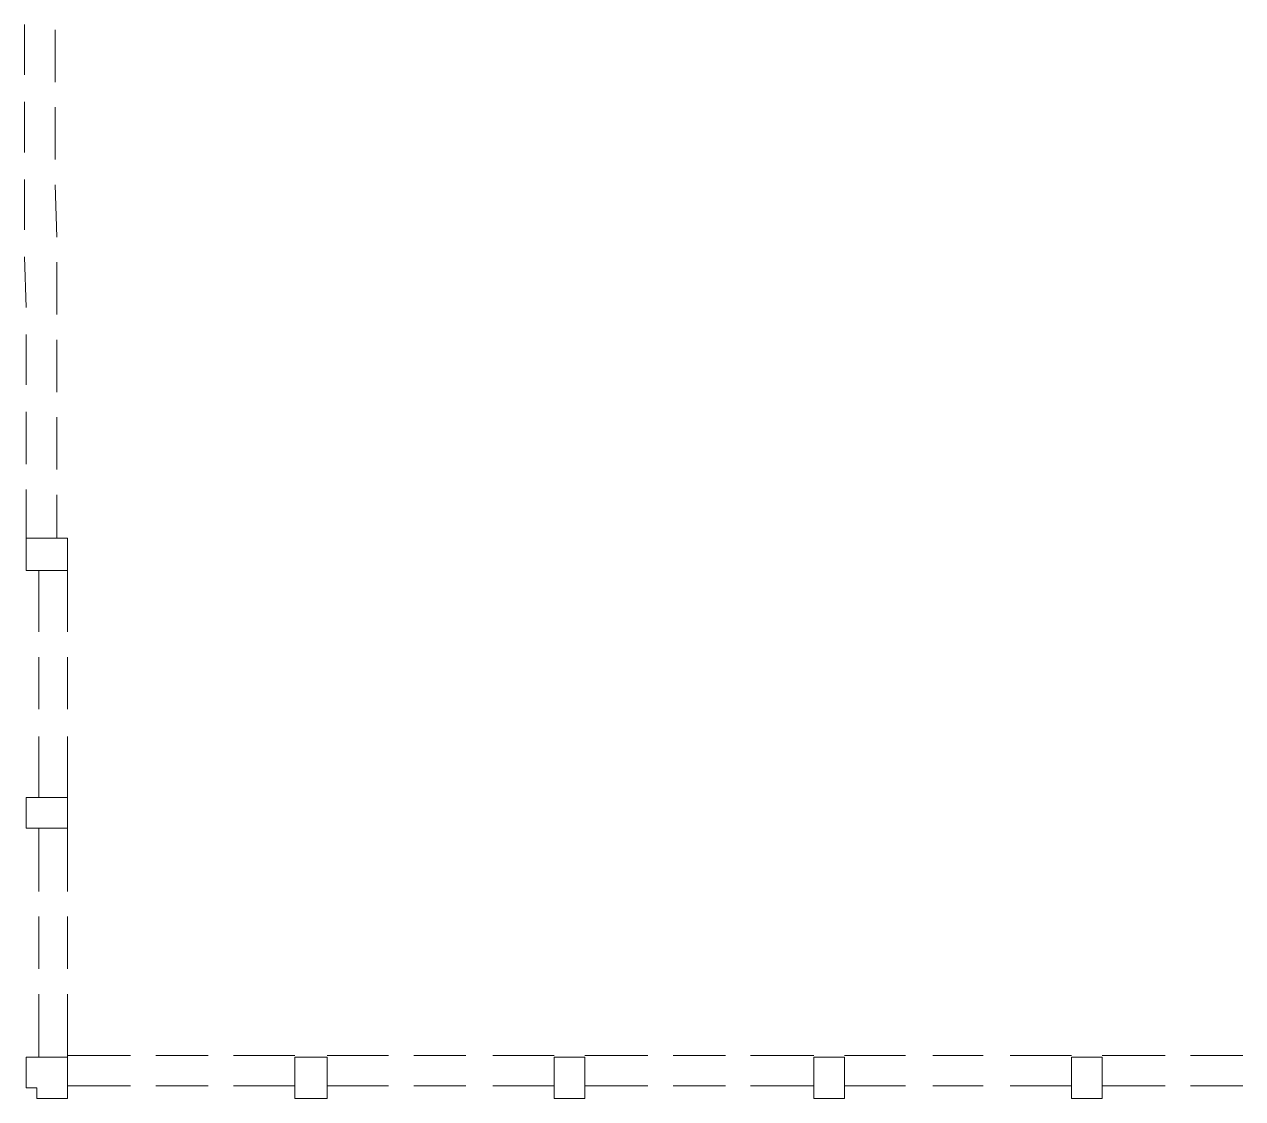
# Model space of a CAD drawing. Header units: millimetres. Extents: x -59 to 47, y 152 to 919.
# Drawn here: x -43.62 to -31.7, y 244.22 to 254.73 of the extents above; entities that cross this region are included whole.
import ezdxf

# ---------------------------------------------------------------- set-up
doc = ezdxf.new("R2010")
doc.units = ezdxf.units.MM
doc.layers.add('PDF_014402$BL-ABOVE', color=7, linetype='Continuous')

msp = doc.modelspace()

# ---------------------------------------------------------------- linework, layer by layer
at = {"layer": 'PDF_014402$BL-ABOVE', "lineweight": 9}
for points in [[(-43.622, 254.729), (-43.622, 254.235)], [(-43.322, 254.676), (-43.322, 254.165)], [(-43.622, 253.971), (-43.622, 253.477)], [(-43.322, 253.918), (-43.322, 253.407)], [(-43.622, 253.213), (-43.622, 252.719)], [(-43.322, 253.16), (-43.305, 252.648)], [(-43.622, 252.455), (-43.604, 251.961)], [(-43.305, 252.402), (-43.305, 251.89)], [(-43.604, 251.696), (-43.604, 251.203)], [(-43.305, 251.643), (-43.305, 251.132)], [(-43.604, 250.938), (-43.604, 250.427)], [(-43.305, 250.885), (-43.305, 250.374)], [(-43.604, 250.18), (-43.604, 249.704)], [(-43.305, 250.127), (-43.305, 249.704)], [(-43.481, 249.387), (-43.481, 248.787)], [(-43.199, 249.387), (-43.199, 248.787)], [(-43.481, 248.54), (-43.481, 248.029)], [(-43.199, 248.54), (-43.199, 248.029)], [(-43.481, 247.764), (-43.481, 247.165)], [(-43.199, 247.764), (-43.199, 247.165)], [(-43.481, 246.865), (-43.481, 246.248)], [(-43.199, 246.865), (-43.199, 246.248)], [(-43.481, 246.001), (-43.481, 245.49)], [(-43.199, 246.001), (-43.199, 245.49)], [(-43.199, 245.243), (-43.199, 244.626), (-43.199, 244.22), (-43.499, 244.22), (-43.499, 244.326), (-43.604, 244.326), (-43.604, 244.626), (-43.199, 244.626)], [(-43.481, 245.243), (-43.481, 244.626)], [(-42.582, 244.643), (-43.199, 244.643)], [(-41.823, 244.643), (-42.335, 244.643)], [(-40.977, 244.643), (-41.577, 244.643)], [(-40.06, 244.643), (-40.66, 244.643)], [(-39.302, 244.643), (-39.813, 244.643)], [(-38.438, 244.643), (-39.038, 244.643)], [(-37.521, 244.643), (-38.138, 244.643)], [(-36.763, 244.643), (-37.274, 244.643)], [(-35.899, 244.643), (-36.516, 244.643)], [(-35, 244.643), (-35.599, 244.643)], [(-34.242, 244.643), (-34.735, 244.643)], [(-33.378, 244.643), (-33.977, 244.643)], [(-32.461, 244.643), (-33.078, 244.643)], [(-31.702, 244.643), (-32.214, 244.643)], [(-42.582, 244.344), (-43.199, 244.344)], [(-41.823, 244.344), (-42.335, 244.344)], [(-40.977, 244.344), (-41.577, 244.344)], [(-40.06, 244.344), (-40.66, 244.344)], [(-39.302, 244.344), (-39.813, 244.344)], [(-38.438, 244.344), (-39.038, 244.344)], [(-37.521, 244.344), (-38.138, 244.344)], [(-36.763, 244.344), (-37.274, 244.344)], [(-35.899, 244.344), (-36.516, 244.344)], [(-35, 244.344), (-35.599, 244.344)], [(-34.242, 244.344), (-34.735, 244.344)], [(-33.378, 244.344), (-33.977, 244.344)], [(-32.461, 244.344), (-33.078, 244.344)], [(-31.702, 244.344), (-32.214, 244.344)]]:
    msp.add_lwpolyline(points, dxfattribs=at)
for points in [[(-43.604, 249.387), (-43.604, 249.704), (-43.199, 249.704), (-43.199, 249.387)], [(-43.604, 246.865), (-43.604, 247.165), (-43.199, 247.165), (-43.199, 246.865)], [(-40.977, 244.626), (-40.66, 244.626), (-40.66, 244.22), (-40.977, 244.22)], [(-38.438, 244.626), (-38.138, 244.626), (-38.138, 244.22), (-38.438, 244.22)], [(-35.899, 244.626), (-35.599, 244.626), (-35.599, 244.22), (-35.899, 244.22)], [(-33.378, 244.626), (-33.078, 244.626), (-33.078, 244.22), (-33.378, 244.22)]]:
    msp.add_lwpolyline(points, close=True, dxfattribs=at)

doc.saveas('drawing.dxf')
